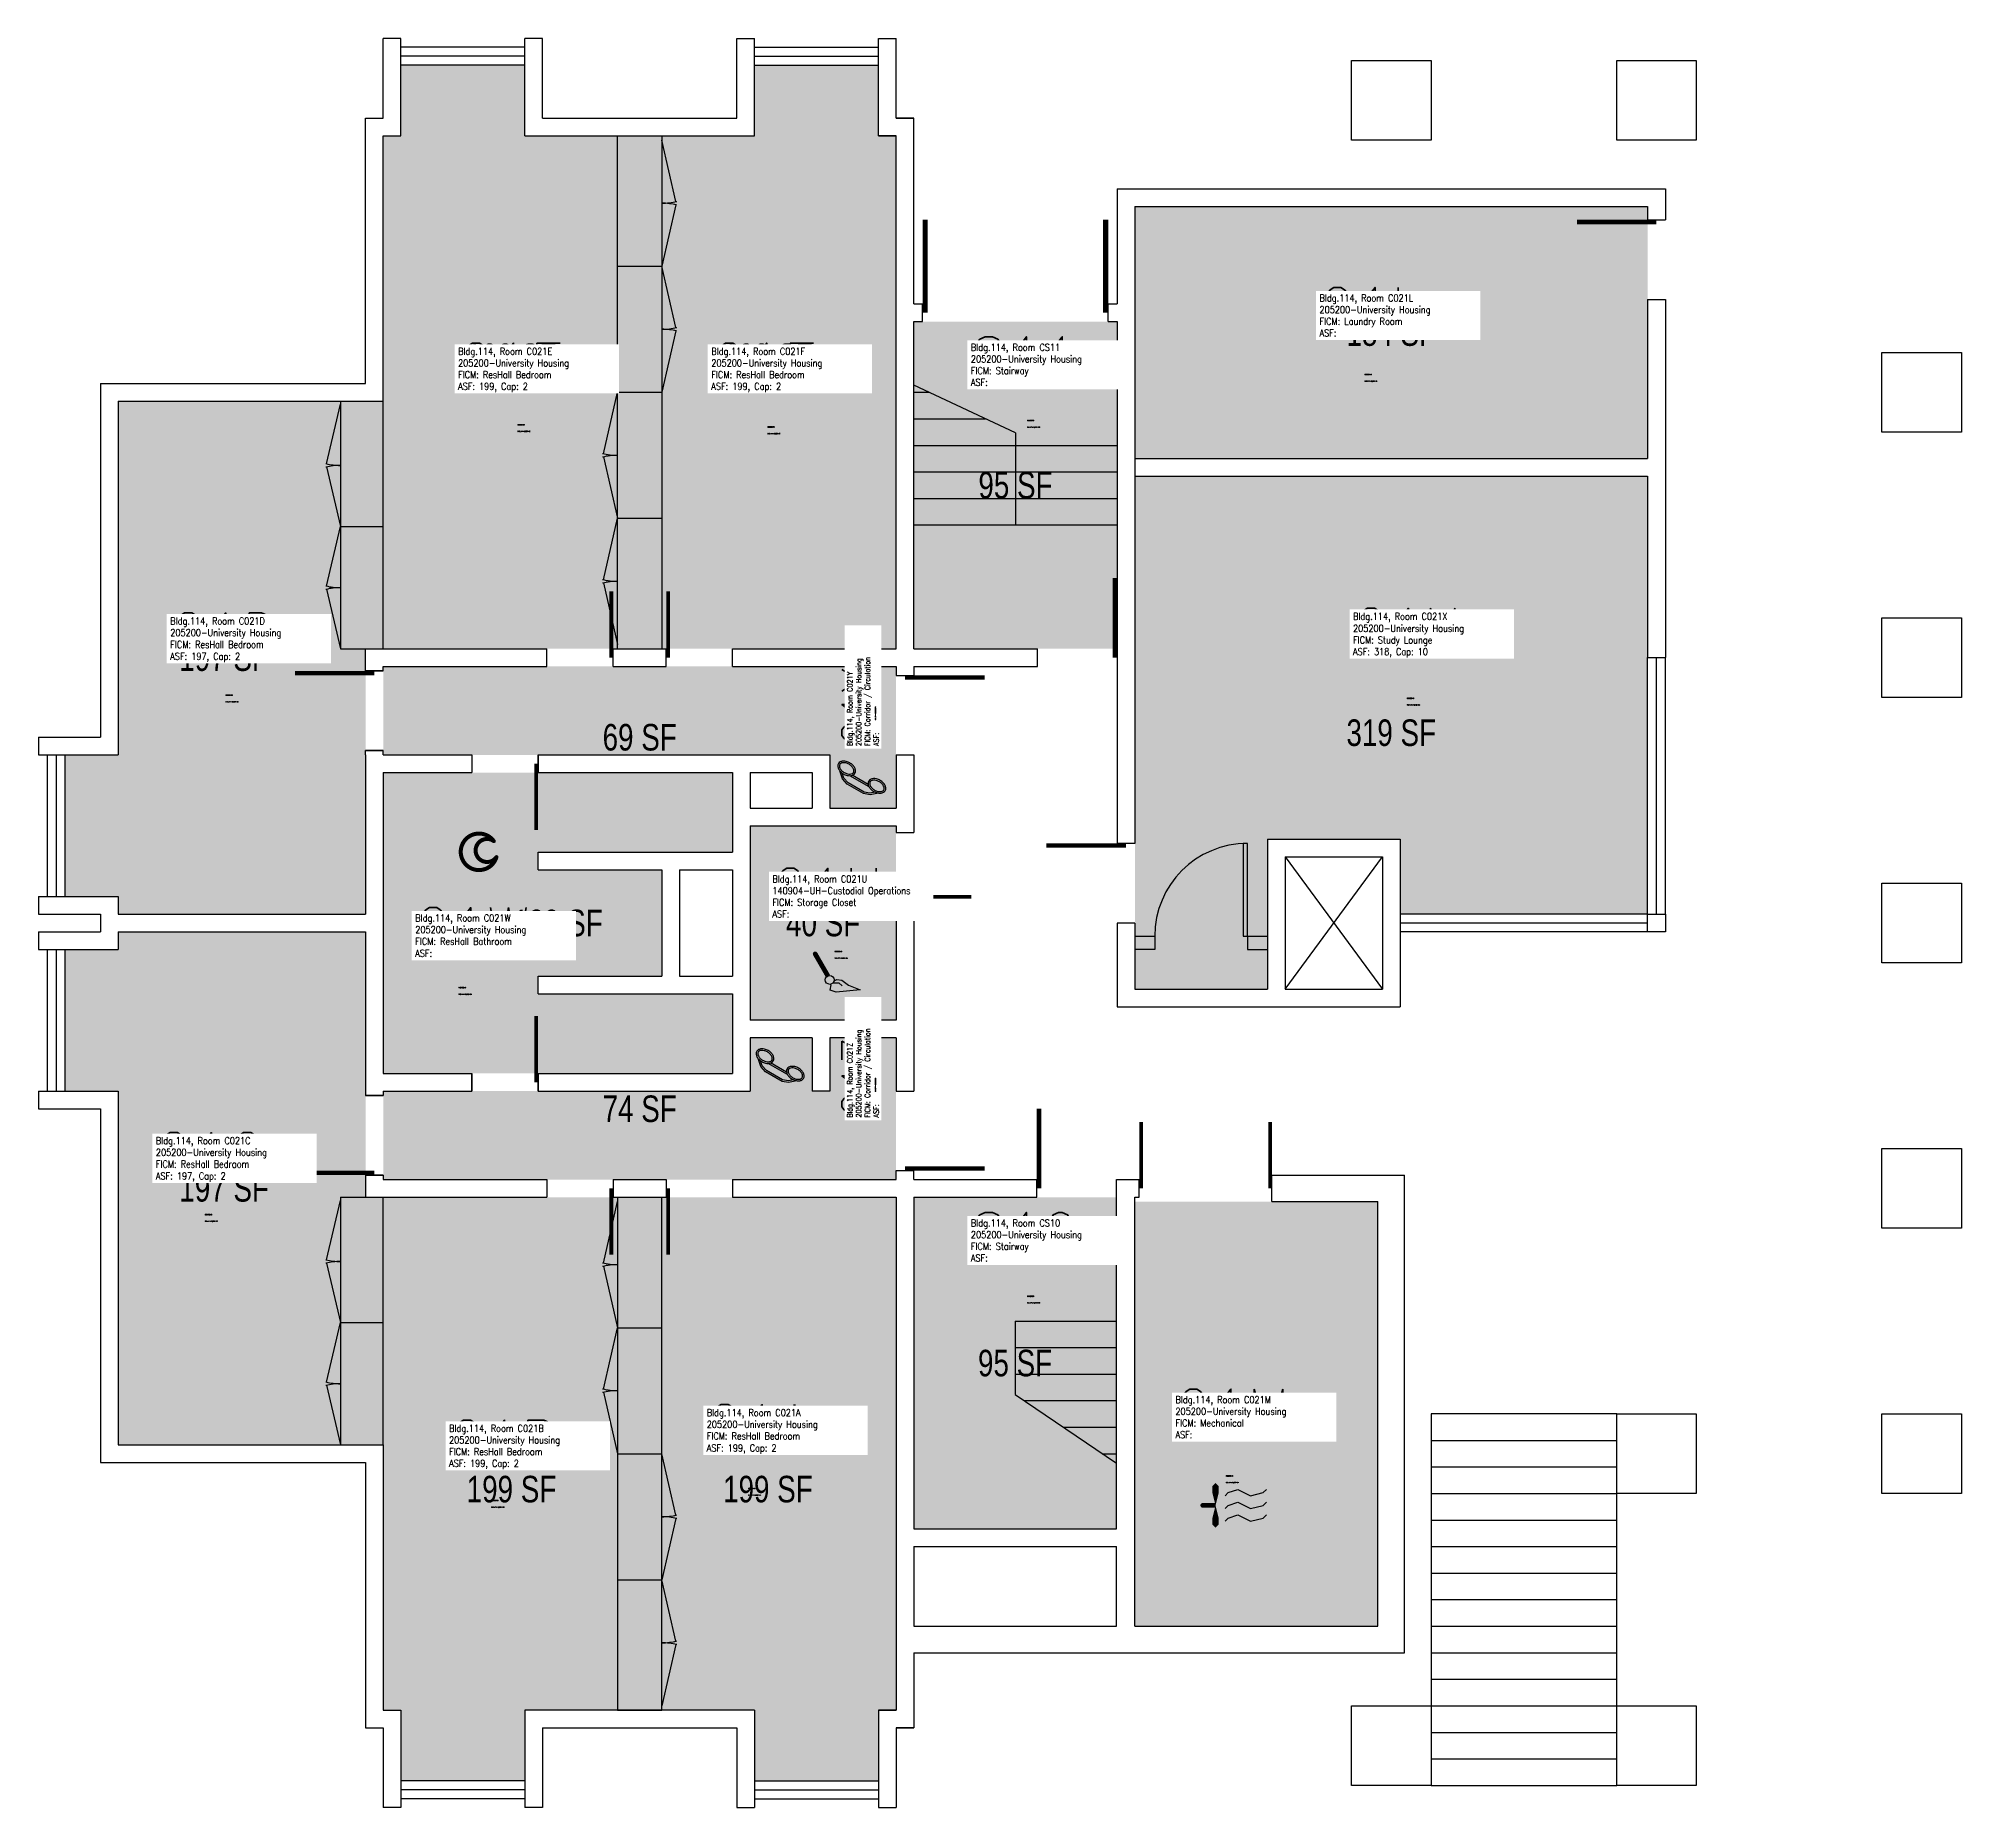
# Model space of a CAD drawing. Header units: inches. Extents: x -32 to 838, y 0 to 2072.
# Drawn here: x -32 to 838, y 1272 to 2072 of the extents above; entities outside this region: 2.
import ezdxf
from ezdxf.enums import TextEntityAlignment as Align

# ---------------------------------------------------------------- set-up
doc = ezdxf.new("R2010")
doc.units = ezdxf.units.IN
doc.header["$LTSCALE"] = 10
doc.header["$MEASUREMENT"] = 0
doc.layers.get('0').update_dxf_attribs({"linetype": 'CONTINUOUS'})
for name, color, linetype in [('A-COLS', 5, 'CONTINUOUS'), ('A-DOOR', 2, 'CONTINUOUS'), ('A-FLOR', 3, 'CONTINUOUS'), ('A-GLAZ', 1, 'CONTINUOUS'), ('A-GLAZ-SILL', 2, 'CONTINUOUS'), ('A-IDEN-CNUM', 7, 'CONTINUOUS'), ('A-IDEN-ICON', 4, 'CONTINUOUS'), ('A-IDEN-RNUM', 7, 'CONTINUOUS'), ('A-IDEN-SNUM', 4, 'CONTINUOUS'), ('A-IDEN-VNUM', 4, 'CONTINUOUS'), ('A-SITE', 3, 'CONTINUOUS'), ('A-WALL', 7, 'CONTINUOUS'), ('AREA-TEXT', 3, 'CONTINUOUS'), ('Rooms-Category-Color', 7, 'CONTINUOUS'), ('Rooms-College-Color', 7, 'CONTINUOUS'), ('Rooms-Department-Color', 7, 'CONTINUOUS'), ('Rooms-Division-Color', 7, 'CONTINUOUS'), ('Rooms-Information', 7, 'CONTINUOUS')]:
    doc.layers.add(name, color=color, linetype=linetype)
doc.styles.add('AREA', font='arial.ttf', dxfattribs={"width": 0.75, "height": 24})
doc.styles.add('ROOMSNUMBER', font='txt.shx', dxfattribs={"height": 0.03})
doc.styles.add('ROOMVNUMBER', font='simplex.shx', dxfattribs={"width": 0.85})

# ---------------------------------------------------------------- blocks, each defined once
blk = doc.blocks.new('CPPHONE')
at = {"color": 0, "linetype": 'ByBlock'}
for p, q in [((0.0096, 0.0252), (-0.0196, -0.0252)), ((0.0169, 0.0279), (-0.0182, -0.0329))]:
    blk.add_line(p, q, dxfattribs=at)
for points in [[(0.0288, 0.0786, 0.139889), (0.0216, 0.0804, 0.107118), (0.0122, 0.0781, 0.079812), (0.0039, 0.0722, 0.067459), (-0.0035, 0.0626, 0.067459), (-0.008, 0.0515, 0.079812), (-0.009, 0.0413, 0.107118), (-0.0064, 0.032, 0.139889), (-0.0012, 0.0267, 0.139889), (0.0061, 0.0248, 0.107118), (0.0155, 0.0272, 0.079812), (0.0238, 0.0331, 0.067459), (0.0312, 0.0426, 0.067459), (0.0357, 0.0538, 0.079812), (0.0367, 0.0639, 0.107118), (0.034, 0.0732, 0.139889)], [(0.0263, 0.0743, 0.139889), (0.0218, 0.0754, 0.107118), (0.0144, 0.0736, 0.079812), (0.0074, 0.0686, 0.067459), (0.0008, 0.0601, 0.067459), (-0.0032, 0.0502, 0.079812), (-0.004, 0.0417, 0.107118), (-0.0019, 0.0344, 0.139889), (0.0013, 0.031, 0.139889), (0.0059, 0.0298, 0.107118), (0.0133, 0.0317, 0.079812), (0.0203, 0.0367, 0.067459), (0.0268, 0.0451, 0.067459), (0.0309, 0.055, 0.079812), (0.0317, 0.0636, 0.107118), (0.0296, 0.0709, 0.139889)], [(-0.0262, -0.0167, 0.139889), (-0.0334, -0.0148, 0.107118), (-0.0428, -0.0172, 0.079812), (-0.0511, -0.0231, 0.067459), (-0.0585, -0.0326, 0.067459), (-0.063, -0.0438, 0.079812), (-0.064, -0.0539, 0.107118), (-0.0614, -0.0632, 0.139889), (-0.0562, -0.0686, 0.139889), (-0.0489, -0.0704, 0.107118), (-0.0395, -0.0681, 0.079812), (-0.0312, -0.0622, 0.067459), (-0.0238, -0.0526, 0.067459), (-0.0193, -0.0415, 0.079812), (-0.0183, -0.0313, 0.107118), (-0.021, -0.022, 0.139889)], [(-0.0287, -0.021, 0.139889), (-0.0332, -0.0198, 0.107118), (-0.0406, -0.0217, 0.079812), (-0.0476, -0.0267, 0.067459), (-0.0542, -0.0351, 0.067459), (-0.0582, -0.045, 0.079812), (-0.059, -0.0536, 0.107118), (-0.0569, -0.0609, 0.139889), (-0.0537, -0.0643, 0.139889), (-0.0491, -0.0654, 0.107118), (-0.0417, -0.0636, 0.079812), (-0.0347, -0.0586, 0.067459), (-0.0282, -0.0501, 0.067459), (-0.0241, -0.0402, 0.079812), (-0.0233, -0.0317, 0.107118), (-0.0254, -0.0244, 0.139889)]]:
    blk.add_lwpolyline(points, format="xyb", close=True, dxfattribs=at)
for points in [[(0.0364, 0.0572), (0.0417, 0.0308), (0.0382, 0.0108), (0.0082, -0.0411), (-0.0083, -0.0558), (-0.0338, -0.0645)], [(0.0334, 0.047), (0.0366, 0.0307), (0.0334, 0.0126), (0.0043, -0.0379), (-0.0109, -0.0514), (-0.0265, -0.0567)]]:
    blk.add_lwpolyline(points, dxfattribs=at)
blk = doc.blocks.new('CPBATH')
at = {"color": 0, "linetype": 'ByBlock', "const_width": 0.0127}
for points in [[(0.0571, 0.0168, 0.861492), (-0.0551, 0, 1)], [(-0.0551, 0, 0.726902), (0.0487, -0.0337, 1)], [(0.0571, 0.0168, 0.729002), (-0.0084, -0.0042, 1)], [(-0.0084, -0.0042, 0.609468), (0.0487, -0.0337, 1)]]:
    blk.add_lwpolyline(points, format="xyb", dxfattribs=at)
at = {"color": 0, "linetype": 'ByBlock', "const_width": 0.00637}
for points in [[(0.0544, 0.0152, 1), (0.0599, 0.0184, 1)], [(0.0459, -0.0353, 1), (0.0515, -0.0321, 1)]]:
    blk.add_lwpolyline(points, format="xyb", close=True, dxfattribs=at)
blk = doc.blocks.new('CPMECH')
at = {"color": 0, "linetype": 'ByBlock'}
for p, q in [((0.005, 0.025), (0.015, 0.035)), ((0.015, 0.035), (0.045, 0.045)), ((0.015, -0.005), (0.045, 0.005)), ((0.045, 0.045), (0.085, 0.025)), ((0.045, 0.005), (0.085, -0.015)), ((0.085, 0.025), (0.125, 0.035)), ((0.125, 0.035), (0.135, 0.045)), ((0.125, -0.005), (0.135, 0.005)), ((0.005, -0.015), (0.015, -0.005)), ((0.005, -0.055), (0.015, -0.045)), ((0.015, -0.045), (0.045, -0.035)), ((0.045, -0.035), (0.085, -0.055)), ((0.085, -0.015), (0.125, -0.005)), ((0.085, -0.055), (0.125, -0.045)), ((0.125, -0.045), (0.135, -0.035))]:
    blk.add_line(p, q, dxfattribs=at)
for points in [[(-0.025, -0.005, 0, 0.02, 0), (-0.025, 0.035, 0.02, 0.02, 0), (-0.025, 0.055, 0.02, 0, 0), (-0.025, 0.065, 0, 0, 0)], [(-0.025, -0.005, 0, 0.02, 0), (-0.025, -0.045, 0.02, 0.02, 0), (-0.025, -0.065, 0.02, 0, 0), (-0.025, -0.075, 0, 0, 0)]]:
    blk.add_lwpolyline(points, format="xyseb", dxfattribs=at)
at = {"color": 0, "linetype": 'ByBlock', "const_width": 0.015}
blk.add_lwpolyline([(-0.025, -0.005), (-0.065, -0.005)], dxfattribs=at)
at = {"color": 0, "linetype": 'ByBlock', "const_width": 0.0075}
blk.add_lwpolyline([(-0.0682, -0.0069, 1), (-0.0618, -0.0031, 1)], format="xyb", close=True, dxfattribs=at)
blk = doc.blocks.new('CPCUST')
at = {"color": 0, "linetype": 'ByBlock'}
for p, q in [((0.0171, -0.0639), (0.02, -0.0466)), ((0.0262, -0.0408), (0.0446, -0.0406)), ((0.0297, -0.0341), (0.0376, -0.0302)), ((0.0376, -0.0302), (0.0533, -0.0324)), ((0.0446, -0.0406), (0.0543, -0.0505)), ((0.0533, -0.0324), (0.0745, -0.0479)), ((0.0745, -0.0479), (0.1117, -0.0625)), ((0.0358, -0.0705), (0.0171, -0.0639)), ((0.1117, -0.0625), (0.0358, -0.0705))]:
    blk.add_line(p, q, dxfattribs=at)
at = {"color": 0, "linetype": 'ByBlock', "const_width": 0.0075}
blk.add_lwpolyline([(-0.0332, 0.0481, 1), (-0.0268, 0.0519, 1)], format="xyb", close=True, dxfattribs=at)
at = {"color": 0, "linetype": 'ByBlock', "const_width": 0.015}
blk.add_lwpolyline([(-0.03, 0.05), (0.01, -0.0193)], dxfattribs=at)
at = {"color": 0, "linetype": 'ByBlock'}
blk.add_circle((0.0158, -0.0313), 0.0141, dxfattribs=at)

msp = doc.modelspace()

# ---------------------------------------------------------------- hatches: boundary and pattern name
at = {"layer": 'Rooms-Category-Color', "true_color": 0x728ef3}
for points in [[(240, 1796), (124, 1796), (124, 2028), (132, 2028), (132, 2060), (188, 2060), (188, 2028), (240, 2028)], [(240, 1796), (356, 1796), (356, 2028), (348, 2028), (348, 2060), (292, 2060), (292, 2028), (240, 2028)], [(464, 1996), (464, 1882), (696, 1882), (696, 1996)], [(4, 1748), (-20, 1748), (-20, 1684), (4, 1684), (4, 1676), (116, 1676), (116, 1796), (124, 1796), (124, 1908), (4, 1908)], [(696, 1874), (464, 1874), (464, 1642.12), (524, 1642.12), (524, 1709.88), (584, 1709.88), (584, 1676), (696, 1676)], [(282, 1704), (282, 1740), (124, 1740), (124, 1604), (282, 1604), (282, 1640), (194, 1640), (194, 1648), (250, 1648), (250, 1696), (194, 1696), (194, 1704)], [(356, 1716), (356, 1628), (290, 1628), (290, 1716)], [(4, 1596), (-20, 1596), (-20, 1660), (4, 1660), (4, 1668), (116, 1668), (116, 1548), (124, 1548), (124, 1436), (4, 1436)], [(240, 1548), (124, 1548), (124, 1316), (132, 1316), (132, 1284), (188, 1284), (188, 1316), (240, 1316)], [(240, 1548), (356, 1548), (356, 1316), (348, 1316), (348, 1284), (292, 1284), (292, 1316), (240, 1316)]]:
    msp.add_hatch(color=171, dxfattribs=at).paths.add_polyline_path(points)
at = {"layer": 'Rooms-Category-Color', "true_color": 0xadadad}
for points in [[(456, 1944), (456, 1796), (364, 1796), (364, 1944)], [(124, 1748), (124, 1788), (356, 1788), (356, 1724), (326, 1724), (326, 1748)], [(356, 1556), (356, 1620), (326, 1620), (326, 1596), (318, 1596), (318, 1620), (290, 1620), (290, 1596), (124, 1596), (124, 1556)], [(364, 1548), (364, 1398), (455.64, 1398), (455.64, 1548)], [(574, 1546), (574, 1354), (464, 1354), (464, 1546)]]:
    msp.add_hatch(color=253, dxfattribs=at).paths.add_polyline_path(points)
at = {"layer": 'Rooms-College-Color', "true_color": 0xadadad}
for points in [[(240, 1796), (124, 1796), (124, 2028), (132, 2028), (132, 2060), (188, 2060), (188, 2028), (240, 2028)], [(240, 1796), (356, 1796), (356, 2028), (348, 2028), (348, 2060), (292, 2060), (292, 2028), (240, 2028)], [(464, 1996), (464, 1882), (696, 1882), (696, 1996)], [(456, 1944), (456, 1796), (364, 1796), (364, 1944)], [(4, 1748), (-20, 1748), (-20, 1684), (4, 1684), (4, 1676), (116, 1676), (116, 1796), (124, 1796), (124, 1908), (4, 1908)], [(696, 1874), (464, 1874), (464, 1642.12), (524, 1642.12), (524, 1709.88), (584, 1709.88), (584, 1676), (696, 1676)], [(124, 1748), (124, 1788), (356, 1788), (356, 1724), (326, 1724), (326, 1748)], [(282, 1704), (282, 1740), (124, 1740), (124, 1604), (282, 1604), (282, 1640), (194, 1640), (194, 1648), (250, 1648), (250, 1696), (194, 1696), (194, 1704)], [(356, 1716), (356, 1628), (290, 1628), (290, 1716)], [(4, 1596), (-20, 1596), (-20, 1660), (4, 1660), (4, 1668), (116, 1668), (116, 1548), (124, 1548), (124, 1436), (4, 1436)], [(356, 1556), (356, 1620), (326, 1620), (326, 1596), (318, 1596), (318, 1620), (290, 1620), (290, 1596), (124, 1596), (124, 1556)], [(240, 1548), (124, 1548), (124, 1316), (132, 1316), (132, 1284), (188, 1284), (188, 1316), (240, 1316)], [(240, 1548), (356, 1548), (356, 1316), (348, 1316), (348, 1284), (292, 1284), (292, 1316), (240, 1316)], [(364, 1548), (364, 1398), (455.64, 1398), (455.64, 1548)], [(574, 1546), (574, 1354), (464, 1354), (464, 1546)]]:
    msp.add_hatch(color=253, dxfattribs=at).paths.add_polyline_path(points)
at = {"layer": 'Rooms-Department-Color', "true_color": 0x604aed}
for points in [[(240, 1796), (124, 1796), (124, 2028), (132, 2028), (132, 2060), (188, 2060), (188, 2028), (240, 2028)], [(240, 1796), (356, 1796), (356, 2028), (348, 2028), (348, 2060), (292, 2060), (292, 2028), (240, 2028)], [(464, 1996), (464, 1882), (696, 1882), (696, 1996)], [(4, 1748), (-20, 1748), (-20, 1684), (4, 1684), (4, 1676), (116, 1676), (116, 1796), (124, 1796), (124, 1908), (4, 1908)], [(696, 1874), (464, 1874), (464, 1642.12), (524, 1642.12), (524, 1709.88), (584, 1709.88), (584, 1676), (696, 1676)], [(282, 1704), (282, 1740), (124, 1740), (124, 1604), (282, 1604), (282, 1640), (194, 1640), (194, 1648), (250, 1648), (250, 1696), (194, 1696), (194, 1704)], [(356, 1716), (356, 1628), (290, 1628), (290, 1716)], [(4, 1596), (-20, 1596), (-20, 1660), (4, 1660), (4, 1668), (116, 1668), (116, 1548), (124, 1548), (124, 1436), (4, 1436)], [(240, 1548), (124, 1548), (124, 1316), (132, 1316), (132, 1284), (188, 1284), (188, 1316), (240, 1316)], [(240, 1548), (356, 1548), (356, 1316), (348, 1316), (348, 1284), (292, 1284), (292, 1316), (240, 1316)]]:
    msp.add_hatch(color=173, dxfattribs=at).paths.add_polyline_path(points)
at = {"layer": 'Rooms-Department-Color', "true_color": 0xacacac}
for points in [[(456, 1944), (456, 1796), (364, 1796), (364, 1944)], [(124, 1748), (124, 1788), (356, 1788), (356, 1724), (326, 1724), (326, 1748)], [(356, 1556), (356, 1620), (326, 1620), (326, 1596), (318, 1596), (318, 1620), (290, 1620), (290, 1596), (124, 1596), (124, 1556)], [(364, 1548), (364, 1398), (455.64, 1398), (455.64, 1548)], [(574, 1546), (574, 1354), (464, 1354), (464, 1546)]]:
    msp.add_hatch(color=253, dxfattribs=at).paths.add_polyline_path(points)
at = {"layer": 'Rooms-Division-Color', "true_color": 0x604aed}
for points in [[(240, 1796), (124, 1796), (124, 2028), (132, 2028), (132, 2060), (188, 2060), (188, 2028), (240, 2028)], [(240, 1796), (356, 1796), (356, 2028), (348, 2028), (348, 2060), (292, 2060), (292, 2028), (240, 2028)], [(464, 1996), (464, 1882), (696, 1882), (696, 1996)], [(4, 1748), (-20, 1748), (-20, 1684), (4, 1684), (4, 1676), (116, 1676), (116, 1796), (124, 1796), (124, 1908), (4, 1908)], [(696, 1874), (464, 1874), (464, 1642.12), (524, 1642.12), (524, 1709.88), (584, 1709.88), (584, 1676), (696, 1676)], [(282, 1704), (282, 1740), (124, 1740), (124, 1604), (282, 1604), (282, 1640), (194, 1640), (194, 1648), (250, 1648), (250, 1696), (194, 1696), (194, 1704)], [(356, 1716), (356, 1628), (290, 1628), (290, 1716)], [(4, 1596), (-20, 1596), (-20, 1660), (4, 1660), (4, 1668), (116, 1668), (116, 1548), (124, 1548), (124, 1436), (4, 1436)], [(240, 1548), (124, 1548), (124, 1316), (132, 1316), (132, 1284), (188, 1284), (188, 1316), (240, 1316)], [(240, 1548), (356, 1548), (356, 1316), (348, 1316), (348, 1284), (292, 1284), (292, 1316), (240, 1316)]]:
    msp.add_hatch(color=173, dxfattribs=at).paths.add_polyline_path(points)
at = {"layer": 'Rooms-Division-Color', "true_color": 0xadadad}
for points in [[(456, 1944), (456, 1796), (364, 1796), (364, 1944)], [(124, 1748), (124, 1788), (356, 1788), (356, 1724), (326, 1724), (326, 1748)], [(356, 1556), (356, 1620), (326, 1620), (326, 1596), (318, 1596), (318, 1620), (290, 1620), (290, 1596), (124, 1596), (124, 1556)], [(364, 1548), (364, 1398), (455.64, 1398), (455.64, 1548)], [(574, 1546), (574, 1354), (464, 1354), (464, 1546)]]:
    msp.add_hatch(color=253, dxfattribs=at).paths.add_polyline_path(points)

# ---------------------------------------------------------------- linework, layer by layer
at = {"layer": 'A-COLS'}
for points in [[(562, 2026), (562, 2062), (598, 2062), (598, 2026)], [(682, 2026), (682, 2062), (718, 2062), (718, 2026)], [(802, 1894), (802, 1930), (838, 1930), (838, 1894)], [(802, 1774), (802, 1810), (838, 1810), (838, 1774)], [(802, 1654), (802, 1690), (838, 1690), (838, 1654)], [(802, 1534), (802, 1570), (838, 1570), (838, 1534)], [(682, 1414), (682, 1450), (718, 1450), (718, 1414)], [(802, 1414), (802, 1450), (838, 1450), (838, 1414)], [(562, 1282), (562, 1318), (598, 1318), (598, 1282)], [(682, 1282), (682, 1318), (718, 1318), (718, 1282)]]:
    msp.add_lwpolyline(points, close=True, dxfattribs=at)
at = {"layer": 'A-DOOR'}
for p, q in [((515, 1708), (513, 1708)), ((513, 1708), (513, 1666)), ((515, 1666), (515, 1708)), ((513, 1666), (515, 1666))]:
    msp.add_line(p, q, dxfattribs=at)
for points in [[(369.17, 1948, 2.33, 2.33, 0), (369.17, 1990, 0, 0, -0.414214), (410, 1948, 0, 0, -0.814237)], [(450.83, 1948, 2.33, 2.33, 0), (450.83, 1990, 0, 0, 0.414214), (410, 1948, 0, 0, 0.814237)], [(700, 1989, 2, 2, 0), (664, 1989, 0, 0, 0.414214), (700, 1954, 0, 0, 0.814237)], [(455, 1792, 2, 2, 0), (455, 1828, 0, 0, 0.414214), (420, 1792, 0, 0, 0.814237)], [(227.17, 1792, 1.67, 1.67, 0), (227.17, 1822, 0, 0, 0.414214), (198, 1792, 0, 0, 0.814237)], [(252.83, 1792, 1.67, 1.67, 0), (252.83, 1822, 0, 0, -0.414214), (282, 1792, 0, 0, -0.814237)], [(120, 1785, 2, 2, 0), (84, 1785, 0, 0, 0.414214), (120, 1750, 0, 0, 0.814237)], [(360, 1783, 2, 2, 0), (396, 1783, 0, 0, -0.414214), (360, 1748, 0, 0, -0.814237)], [(193.17, 1744, 1.67, 1.67, 0), (193.17, 1714, 0, 0, -0.414214), (164, 1744, 0, 0, -0.814237)], [(360, 1683.83, 1.67, 1.67, 0), (390, 1683.83, 0, 0, 0.414214), (360, 1713, 0, 0, 0.814237)], [(460, 1707, 2, 2, 0), (424, 1707, 0, 0, 0.414214), (460, 1672, 0, 0, 0.814237)], [(193.17, 1600, 1.67, 1.67, 0), (193.17, 1630, 0, 0, 0.414214), (164, 1600, 0, 0, 0.814237)], [(120, 1559, 2, 2, 0), (84, 1559, 0, 0, -0.414214), (120, 1594, 0, 0, -0.814237)], [(360, 1561, 2, 2, 0), (396, 1561, 0, 0, 0.414214), (360, 1596, 0, 0, 0.814237)], [(420.64, 1552, 2, 2, 0), (420.64, 1588, 0, 0, -0.414214), (455.64, 1552, 0, 0, -0.814237)], [(466.83, 1552, 1.67, 1.67, 0), (466.83, 1582, 0, 0, -0.414214), (496, 1552, 0, 0, -0.814237)], [(525.17, 1552, 1.67, 1.67, 0), (525.17, 1582, 0, 0, 0.414214), (496, 1552, 0, 0, 0.814237)], [(227.17, 1552, 1.67, 1.67, 0), (227.17, 1522, 0, 0, -0.414214), (198, 1552, 0, 0, -0.814237)], [(252.83, 1552, 1.67, 1.67, 0), (252.83, 1522, 0, 0, 0.414214), (282, 1552, 0, 0, 0.814237)]]:
    msp.add_lwpolyline(points, format="xyseb", dxfattribs=at)
msp.add_arc((515, 1666), 42, 90, 180, dxfattribs=at)
at = {"layer": 'A-FLOR'}
for p, q in [((230, 2028), (250, 2028)), ((230, 1912), (230, 2028)), ((250, 2028), (250, 1912)), ((256.41, 1998.23), (250, 2026)), ((256.41, 1996.77), (250, 1969)), ((230, 1969), (250, 1969)), ((256.41, 1941.23), (250, 1969)), ((256.41, 1939.77), (250, 1912)), ((98.38, 1879.64), (104.6, 1906.58)), ((104.6, 1908), (124, 1908)), ((104.6, 1908), (104.6, 1851.29)), ((104.6, 1906.58), (104.6, 1851.29)), ((124, 1796), (124, 1908)), ((223.59, 1884.23), (230, 1912)), ((230, 1912), (250, 1912)), ((230, 1855), (230, 1912)), ((250, 1912), (250, 1796)), ((364, 1912), (370.84, 1912)), ((364, 1900), (396.5, 1900)), ((364, 1888), (456, 1888)), ((410, 1893.68), (410, 1852)), ((223.59, 1882.77), (230, 1855)), ((98.38, 1878.23), (104.6, 1851.29)), ((364, 1876), (456, 1876)), ((364, 1864), (456, 1864)), ((223.59, 1827.23), (230, 1855)), ((230, 1855), (250, 1855)), ((230, 1796), (230, 1855)), ((230, 1798), (230, 1855)), ((98.38, 1824.35), (104.6, 1851.29)), ((104.6, 1851.29), (124, 1851.29)), ((104.6, 1851.29), (104.6, 1796)), ((364, 1852), (456, 1852)), ((98.38, 1822.94), (104.6, 1796)), ((223.59, 1825.77), (230, 1798)), ((104.6, 1796), (124, 1796)), ((230, 1796), (250, 1796)), ((98.38, 1519.64), (104.6, 1546.58)), ((104.6, 1548), (124, 1548)), ((104.6, 1548), (104.6, 1491.29)), ((104.6, 1546.58), (104.6, 1491.29)), ((124, 1436), (124, 1548)), ((223.59, 1518.23), (230, 1546)), ((230, 1548), (250, 1548)), ((230, 1548), (230, 1489)), ((230, 1546), (230, 1489)), ((250, 1432), (250, 1548)), ((98.38, 1518.23), (104.6, 1491.29)), ((223.59, 1516.77), (230, 1489)), ((98.38, 1464.35), (104.6, 1491.29)), ((104.6, 1491.29), (124, 1491.29)), ((104.6, 1491.29), (104.6, 1436)), ((223.59, 1461.23), (230, 1489)), ((230, 1489), (250, 1489)), ((230, 1489), (230, 1432)), ((409.82, 1492), (455.64, 1492)), ((409.82, 1492), (409.82, 1458.77)), ((409.82, 1480), (455.64, 1480)), ((98.38, 1462.94), (104.6, 1436)), ((409.82, 1468), (455.64, 1468)), ((223.59, 1459.77), (230, 1432)), ((409.82, 1458.77), (455.64, 1427.67)), ((413.91, 1456), (455.64, 1456)), ((104.6, 1436), (124, 1436)), ((431.58, 1444), (455.64, 1444)), ((230, 1432), (250, 1432)), ((230, 1432), (230, 1316)), ((256.41, 1404.23), (250, 1432)), ((250, 1316), (250, 1432)), ((449.26, 1432), (455.64, 1432)), ((256.41, 1402.77), (250, 1375)), ((230, 1375), (250, 1375)), ((256.41, 1347.23), (250, 1375)), ((256.41, 1345.77), (250, 1318)), ((230, 1316), (250, 1316))]:
    msp.add_line(p, q, dxfattribs=at)
msp.add_lwpolyline([(410, 1893.68), (364, 1915.2)], dxfattribs=at)
for centre, radius, start, end in [((250, 2026), 28.5, 270, 283.7374), ((250, 1969), 28.5, 76.2626, 90), ((250, 1969), 28.5, 270, 283.7374), ((250, 1912), 28.5, 76.2626, 90), ((104.6, 1906.58), 27.64, 256.2626, 270), ((230, 1912), 28.5, 256.2626, 270), ((230, 1855), 28.5, 90, 103.7374), ((104.6, 1851.29), 27.64, 90, 103.7374), ((230, 1855), 28.5, 256.2626, 270), ((104.6, 1851.29), 27.64, 256.2626, 270), ((104.6, 1796), 27.64, 90, 103.7374), ((230, 1798), 28.5, 90, 103.7374), ((104.6, 1546.58), 27.64, 256.2626, 270), ((104.6, 1491.29), 27.64, 90, 103.7374), ((230, 1546), 28.5, 256.2626, 270), ((230, 1489), 28.5, 90, 103.7374), ((104.6, 1491.29), 27.64, 256.2626, 270), ((104.6, 1436), 27.64, 90, 103.7374), ((230, 1489), 28.5, 256.2626, 270), ((230, 1432), 28.5, 90, 103.7374), ((250, 1432), 28.5, 270, 283.7374), ((250, 1375), 28.5, 76.2626, 90), ((250, 1375), 28.5, 270, 283.7374), ((250, 1318), 28.5, 76.2626, 90)]:
    msp.add_arc(centre, radius, start, end, dxfattribs=at)
at = {"layer": 'A-GLAZ'}
for p, q in [((188, 2064), (132, 2064)), ((292, 2064), (348, 2064)), ((700, 1676), (700, 1792)), ((-24, 1748), (-24, 1684)), ((696, 1672), (584, 1672)), ((-24, 1660), (-24, 1596)), ((188, 1280), (132, 1280)), ((292, 1280), (348, 1280))]:
    msp.add_line(p, q, dxfattribs=at)
at = {"layer": 'A-GLAZ-SILL'}
for p, q in [((188, 2068), (132, 2068)), ((292, 2068), (348, 2068)), ((188, 2060), (132, 2060)), ((292, 2060), (348, 2060)), ((696, 1676), (696, 1792)), ((704, 1676), (704, 1792)), ((-28, 1748), (-28, 1684)), ((-20, 1748), (-20, 1684)), ((696, 1676), (584, 1676)), ((696, 1668), (584, 1668)), ((-28, 1660), (-28, 1596)), ((-20, 1660), (-20, 1596)), ((188, 1284), (132, 1284)), ((292, 1284), (348, 1284)), ((188, 1276), (132, 1276)), ((292, 1276), (348, 1276))]:
    msp.add_line(p, q, dxfattribs=at)
at = {"layer": 'A-SITE'}
for p, q in [((598, 1438), (682, 1438)), ((598, 1426), (682, 1426)), ((598, 1414), (682, 1414)), ((598, 1402), (682, 1402)), ((598, 1390), (682, 1390)), ((598, 1378), (682, 1378)), ((598, 1366), (682, 1366)), ((598, 1354), (682, 1354)), ((598, 1342), (682, 1342)), ((598, 1330), (682, 1330)), ((598, 1318), (682, 1318)), ((598, 1306), (682, 1306)), ((598, 1294), (682, 1294))]:
    msp.add_line(p, q, dxfattribs=at)
msp.add_lwpolyline([(682, 1282), (682, 1450), (598, 1450), (598, 1282)], close=True, dxfattribs=at)
at = {"layer": 'A-WALL'}
for p, q in [((124, 2036), (124, 2072)), ((132, 2072), (124, 2072)), ((132, 2028), (132, 2072)), ((188, 2028), (188, 2072)), ((196, 2072), (188, 2072)), ((196, 2036), (196, 2072)), ((284, 2036), (284, 2072)), ((284, 2072), (292, 2072)), ((292, 2028), (292, 2072)), ((348, 2028), (348, 2072)), ((348, 2072), (356, 2072)), ((356, 2036), (356, 2072)), ((116, 1916), (116, 2036)), ((116, 2036), (124, 2036)), ((196, 2036), (284, 2036)), ((364, 2036), (356, 2036)), ((356, 2036), (364, 2036)), ((364, 2036), (356, 2036)), ((356, 2036), (364, 2036)), ((364, 1952), (364, 2036)), ((124, 1908), (124, 2028)), ((124, 2028), (132, 2028)), ((188, 2028), (292, 2028)), ((356, 2028), (348, 2028)), ((348, 2028), (356, 2028)), ((356, 2028), (348, 2028)), ((348, 2028), (356, 2028)), ((356, 1796), (356, 2028)), ((456, 2004), (456, 1952)), ((456, 2004), (704, 2004)), ((704, 2004), (704, 1990)), ((464, 1996), (464, 1882)), ((464, 1996), (696, 1996)), ((696, 1996), (696, 1990)), ((696, 1990), (704, 1990)), ((364, 1952), (368, 1952)), ((368, 1944), (368, 1952)), ((452, 1944), (452, 1952)), ((452, 1952), (456, 1952)), ((696, 1954), (704, 1954)), ((696, 1954), (696, 1882)), ((704, 1954), (704, 1792)), ((364, 1796), (364, 1944)), ((364, 1944), (368, 1944)), ((452, 1944), (456, 1944)), ((456, 1944), (456, 1708)), ((-4, 1916), (-4, 1756)), ((-4, 1916), (116, 1916)), ((4, 1908), (4, 1748)), ((4, 1908), (124, 1908)), ((464, 1882), (696, 1882)), ((464, 1882), (464, 1708)), ((464, 1874), (696, 1874)), ((696, 1874), (696, 1792)), ((116, 1788), (116, 1796)), ((116, 1796), (198, 1796)), ((198, 1788), (198, 1796)), ((198, 1788), (198, 1796)), ((228, 1796), (252, 1796)), ((228, 1788), (228, 1796)), ((228, 1788), (228, 1796)), ((252, 1788), (252, 1796)), ((252, 1788), (252, 1796)), ((282, 1796), (356, 1796)), ((282, 1788), (282, 1796)), ((282, 1788), (282, 1796)), ((364, 1796), (420, 1796)), ((420, 1788), (420, 1796)), ((420, 1788), (420, 1796)), ((116, 1786), (116, 1788)), ((116, 1786), (124, 1786)), ((124, 1786), (116, 1786)), ((124, 1788), (198, 1788)), ((124, 1786), (124, 1788)), ((228, 1788), (252, 1788)), ((282, 1788), (356, 1788)), ((356, 1788), (356, 1784)), ((356, 1784), (364, 1784)), ((356, 1784), (364, 1784)), ((364, 1788), (364, 1784)), ((364, 1788), (420, 1788)), ((696, 1792), (704, 1792)), ((-32, 1756), (-4, 1756)), ((-32, 1756), (-32, 1748)), ((116, 1750), (124, 1750)), ((116, 1748), (116, 1750)), ((124, 1750), (116, 1750)), ((124, 1748), (124, 1750)), ((-32, 1748), (4, 1748)), ((116, 1748), (116, 1676)), ((124, 1748), (164, 1748)), ((164, 1748), (164, 1740)), ((164, 1748), (164, 1740)), ((194, 1748), (326, 1748)), ((194, 1740), (194, 1748)), ((194, 1748), (194, 1740)), ((326, 1748), (326, 1724)), ((356, 1748), (364, 1748)), ((356, 1748), (356, 1724)), ((356, 1748), (364, 1748)), ((364, 1748), (364, 1713)), ((124, 1740), (124, 1604)), ((124, 1740), (164, 1740)), ((194, 1740), (282, 1740)), ((282, 1740), (282, 1704)), ((290, 1740), (290, 1724)), ((290, 1740), (318, 1740)), ((318, 1740), (318, 1724)), ((290, 1724), (318, 1724)), ((326, 1724), (356, 1724)), ((290, 1716), (356, 1716)), ((290, 1716), (290, 1628)), ((356, 1716), (356, 1713)), ((356, 1713), (364, 1713)), ((356, 1713), (364, 1713)), ((464, 1708), (456, 1708)), ((524, 1709.88), (524, 1642.12)), ((524, 1709.88), (584, 1709.88)), ((584, 1709.88), (584, 1634.13)), ((194, 1704), (282, 1704)), ((194, 1696), (194, 1704)), ((532, 1642.12), (576, 1701.88)), ((532, 1701.88), (576, 1642.12)), ((532, 1701.88), (532, 1642.12)), ((532, 1701.88), (576, 1701.88)), ((576, 1701.88), (576, 1642.12)), ((194, 1696), (250, 1696)), ((250, 1696), (250, 1648)), ((258, 1696), (258, 1648)), ((258, 1696), (282, 1696)), ((282, 1696), (282, 1648)), ((-32, 1684), (-32, 1676)), ((-32, 1684), (4, 1684)), ((4, 1684), (4, 1676)), ((356, 1683), (356, 1628)), ((356, 1683), (364, 1683)), ((364, 1683), (364, 1596)), ((-32, 1676), (-4, 1676)), ((-4, 1676), (-4, 1668)), ((4, 1676), (116, 1676)), ((464, 1672), (456, 1672)), ((464, 1672), (456, 1672)), ((456, 1672), (456, 1634.13)), ((464, 1672), (464, 1642.12)), ((-32, 1668), (-4, 1668)), ((-32, 1668), (-32, 1660)), ((4, 1668), (116, 1668)), ((4, 1668), (4, 1660)), ((116, 1668), (116, 1596)), ((464, 1666), (473, 1666)), ((473, 1666), (473, 1660)), ((515, 1666), (524, 1666)), ((515, 1666), (515, 1660)), ((-32, 1660), (4, 1660)), ((473, 1660), (464, 1660)), ((515, 1660), (524, 1660)), ((194, 1648), (250, 1648)), ((194, 1640), (194, 1648)), ((258, 1648), (282, 1648)), ((194, 1640), (282, 1640)), ((282, 1640), (282, 1604)), ((464, 1642.12), (524, 1642.12)), ((532, 1642.12), (576, 1642.12)), ((356, 1628), (290, 1628)), ((456, 1634.13), (584, 1634.13)), ((318, 1620), (290, 1620)), ((290, 1620), (290, 1596)), ((318, 1620), (318, 1596)), ((356, 1620), (326, 1620)), ((326, 1620), (326, 1596)), ((356, 1620), (356, 1596)), ((124, 1604), (164, 1604)), ((164, 1604), (164, 1596)), ((164, 1596), (164, 1604)), ((194, 1604), (282, 1604)), ((194, 1604), (194, 1596)), ((194, 1596), (194, 1604)), ((-32, 1596), (4, 1596)), ((-32, 1596), (-32, 1588)), ((4, 1596), (4, 1436)), ((116, 1596), (116, 1594)), ((116, 1594), (124, 1594)), ((124, 1594), (116, 1594)), ((124, 1596), (164, 1596)), ((124, 1596), (124, 1594)), ((194, 1596), (290, 1596)), ((326, 1596), (318, 1596)), ((356, 1596), (364, 1596)), ((356, 1596), (364, 1596)), ((356, 1596), (364, 1596)), ((-32, 1588), (-4, 1588)), ((-4, 1588), (-4, 1428)), ((116, 1558), (124, 1558)), ((116, 1558), (116, 1556)), ((124, 1558), (116, 1558)), ((124, 1558), (124, 1556)), ((356, 1556), (356, 1560)), ((356, 1560), (364, 1560)), ((356, 1560), (364, 1560)), ((364, 1556), (364, 1560)), ((526, 1546), (526, 1558)), ((526, 1558), (586, 1558)), ((526, 1546), (526, 1557.83)), ((586, 1342), (586, 1558)), ((116, 1556), (116, 1548)), ((124, 1556), (198, 1556)), ((198, 1556), (198, 1548)), ((198, 1556), (198, 1548)), ((228, 1556), (228, 1548)), ((228, 1556), (252, 1556)), ((228, 1556), (228, 1548)), ((252, 1556), (252, 1548)), ((252, 1556), (252, 1548)), ((282, 1556), (356, 1556)), ((282, 1556), (282, 1548)), ((282, 1556), (282, 1548)), ((364, 1556), (419.64, 1556)), ((419.64, 1548), (419.64, 1556)), ((455.64, 1556), (464, 1556)), ((455.64, 1398), (455.64, 1556)), ((464, 1556), (466, 1556)), ((466, 1548), (466, 1556)), ((466, 1548), (466, 1556)), ((116, 1548), (198, 1548)), ((228, 1548), (252, 1548)), ((282, 1548), (356, 1548)), ((356, 1548), (356, 1316)), ((364, 1548), (419.64, 1548)), ((364, 1548), (364, 1398)), ((464, 1354), (464, 1548)), ((464, 1548), (466, 1548)), ((526, 1546), (574, 1546)), ((574, 1354), (574, 1546)), ((4, 1436), (124, 1436)), ((124, 1436), (124, 1316)), ((124, 1436), (124, 1316)), ((-4, 1428), (116, 1428)), ((116, 1428), (116, 1308)), ((116, 1428), (116, 1308)), ((364, 1398), (455.64, 1398)), ((364, 1390), (455.64, 1390)), ((364, 1390), (364, 1354)), ((455.64, 1354), (455.64, 1390)), ((364, 1354), (455.64, 1354)), ((464, 1354), (574, 1354)), ((364, 1342), (586, 1342)), ((364, 1342), (364, 1308)), ((124, 1316), (132, 1316)), ((132, 1316), (132, 1272)), ((188, 1316), (188, 1272)), ((292, 1316), (188, 1316)), ((292, 1316), (292, 1272)), ((356, 1316), (348, 1316)), ((348, 1316), (356, 1316)), ((356, 1316), (348, 1316)), ((348, 1316), (348, 1272)), ((116, 1308), (124, 1308)), ((124, 1308), (124, 1272)), ((196, 1308), (196, 1272)), ((196, 1308), (284, 1308)), ((284, 1308), (284, 1272)), ((364, 1308), (356, 1308)), ((356, 1308), (364, 1308)), ((364, 1308), (356, 1308)), ((356, 1308), (356, 1272)), ((132, 1272), (124, 1272)), ((196, 1272), (188, 1272)), ((284, 1272), (292, 1272)), ((348, 1272), (356, 1272)), ((0, 0), (1, 0)), ((0, 0), (1, 0))]:
    msp.add_line(p, q, dxfattribs=at)
msp.add_lwpolyline([(696, 1668), (696, 1676), (704, 1676), (704, 1668)], close=True, dxfattribs=at)

# ---------------------------------------------------------------- block references
at = {"layer": 'A-IDEN-ICON', "zscale": 144}
for name, p, xscale, yscale, rotation in [('CPPHONE', (339.76, 1735.99), 144, 144, 270.0000000002779), ('CPBATH', (166.97, 1704.19), -144, 143.9999999993356, 180), ('CPPHONE', (302.83, 1605.88), 144, 144, 270.0000000002779)]:
    msp.add_blockref(name, p, dxfattribs=dict(at, xscale=xscale, yscale=yscale, rotation=rotation))
at = {"layer": 'A-IDEN-ICON', "xscale": 144, "yscale": 144, "zscale": 144}
for name, p in [('CPCUST', (323.72, 1650.8)), ('CPMECH', (504.11, 1409.36))]:
    msp.add_blockref(name, p, dxfattribs=at)

# ---------------------------------------------------------------- texts
at = {"layer": 'A-IDEN-CNUM', "style": 'ROOMSNUMBER'}
for s, p in [('CAD #114-C_0021-0L', (568.04, 1916.83)), ('CAD #114-C_0021-0E', (184.79, 1894.14)), ('CAD #114-C_0021-0F', (297.89, 1893.12)), ('CAD #114-C_S101-00', (415.32, 1896.02)), ('CAD #114-C_0021-0D', (52.7, 1771.85)), ('CAD #114-C_0021-0X', (587.19, 1770.43)), ('CAD #114-C_0021-0U', (328.3, 1655.95)), ('CAD #114-C_0021-0W', (158.16, 1639.59)), ('CAD #114-C_0021-0C', (43.38, 1536.95)), ('CAD #114-C_S100-00', (415.32, 1500.02)), ('CAD #114-C_0021-0M', (505.21, 1418.76)), ('CAD #114-C_0021-0A', (289.16, 1413.09)), ('CAD #114-C_0021-0B', (172.96, 1407.62))]:
    msp.add_text(s, height=0.36, dxfattribs=at).set_placement(p)
for s, p in [('CAD #114-C_0021-0Y', (346.84, 1763.8)), ('CAD #114-C_0021-0Z', (346.84, 1595.8))]:
    msp.add_text(s, height=0.36, rotation=90, dxfattribs=at).set_placement(p)
at = {"layer": 'A-IDEN-RNUM', "style": 'ROOMSNUMBER'}
for s, p in [('0021-L0', (568.04, 1919.83)), ('0021-E0', (184.79, 1897.14)), ('0S11-00', (415.32, 1899.02)), ('0021-F0', (297.89, 1896.12)), ('0021-D0', (52.7, 1774.85)), ('0021-X0', (587.19, 1773.43)), ('0021-U0', (328.3, 1658.95)), ('0021-W0', (158.16, 1642.59)), ('0021-C0', (43.38, 1539.95)), ('0S10-00', (415.32, 1503.02)), ('0021-M0', (505.21, 1421.76)), ('0021-B0', (172.96, 1410.62)), ('0021-A0', (289.16, 1416.09))]:
    msp.add_text(s, height=0.36, dxfattribs=at).set_placement(p)
for s, p in [('0021-Y0', (346.84, 1766.8)), ('0021-Z0', (346.84, 1598.8))]:
    msp.add_text(s, height=0.36, rotation=90, dxfattribs=at).set_placement(p)
at = {"layer": 'A-IDEN-SNUM', "style": 'ROOMSNUMBER'}
for s, p in [('1140C021L0', (568.04, 1919.83)), ('1140C021E0', (184.79, 1897.14)), ('1140CS1100', (415.32, 1899.02)), ('1140C021F0', (297.89, 1896.12)), ('1140C021D0', (52.7, 1774.85)), ('1140C021X0', (587.19, 1773.43)), ('1140C021U0', (328.3, 1658.95)), ('1140C021W0', (158.16, 1642.59)), ('1140C021C0', (43.38, 1539.95)), ('1140CS1000', (415.32, 1503.02)), ('1140C021M0', (505.21, 1421.76)), ('1140C021B0', (172.96, 1410.62)), ('1140C021A0', (289.16, 1416.09))]:
    msp.add_text(s, height=0.36, dxfattribs=at).set_placement(p)
for s, p in [('1140C021Y0', (346.84, 1766.8)), ('1140C021Z0', (346.84, 1598.8))]:
    msp.add_text(s, height=0.36, rotation=90, dxfattribs=at).set_placement(p)
at = {"layer": 'A-IDEN-VNUM', "style": 'ROOMVNUMBER', "width": 0.85}
for s, p in [('21L', (547.54, 1937.16)), ('21E', (157.83, 1912)), ('21F', (272.4, 1912)), ('S11', (389.83, 1914.91)), ('21D', (27.64, 1790)), ('21X', (562.71, 1792.08)), ('21U', (300.02, 1674.49)), ('21W', (138.46, 1656.76)), ('21C', (21.12, 1555)), ('S10', (389.83, 1518.91)), ('21A', (270.33, 1432)), ('21M', (482.37, 1439)), ('21B', (153.75, 1425))]:
    msp.add_text(s, height=22.238, dxfattribs=at).set_placement(p)
for s, p in [('21Y', (348.19, 1751.99)), ('21Z', (348.19, 1583.99))]:
    msp.add_text(s, height=16.678, rotation=90, dxfattribs=at).set_placement(p)
at = {"layer": 'AREA-TEXT', "style": 'AREA', "width": 0.75}
for s, p in [('184 SF', (580, 1939)), ('199 SF', (182, 1928)), ('199 SF', (298, 1928)), ('95 SF', (410, 1870)), ('197 SF', (52, 1792)), ('69 SF', (240, 1756)), ('319 SF', (580, 1758.06)), ('129 SF', (203, 1672)), ('40 SF', (323, 1672)), ('74 SF', (240, 1588)), ('197 SF', (52, 1552)), ('95 SF', (409.82, 1473)), ('147 SF', (519, 1450)), ('199 SF', (182, 1416)), ('199 SF', (298, 1416))]:
    msp.add_text(s, height=12, dxfattribs=at).set_placement(p, align=Align.MIDDLE_CENTER)

# ---------------------------------------------------------------- next in the draw order: texts
at = {"layer": 'Rooms-Information', "char_height": 3.1768, "width": 71.1604, "attachment_point": 7, "style": 'ROOMVNUMBER', "bg_fill": 3, "box_fill_scale": 1.5, "bg_fill_color": 256, "bg_fill_true_color": 13158600, "bg_fill_transparency": 0}
for s, insert in [('Bldg.114, Room C021L^M^J205200-University Housing^M^JFICM: Laundry Room^M^JASF: ', (547.54, 1937.16)), ('Bldg.114, Room C021E^M^J205200-University Housing^M^JFICM: ResHall Bedroom^M^JASF: 199, Cap: 2', (157.83, 1912)), ('Bldg.114, Room C021F^M^J205200-University Housing^M^JFICM: ResHall Bedroom^M^JASF: 199, Cap: 2', (272.4, 1912)), ('Bldg.114, Room CS11^M^J205200-University Housing^M^JFICM: Stairway^M^JASF: ', (389.83, 1914.91)), ('Bldg.114, Room C021D^M^J205200-University Housing^M^JFICM: ResHall Bedroom^M^JASF: 197, Cap: 2', (27.64, 1790)), ('Bldg.114, Room C021X^M^J205200-University Housing^M^JFICM: Study Lounge^M^JASF: 318, Cap: 10', (562.71, 1792.08)), ('Bldg.114, Room C021U^M^J140904-UH-Custodial Operations^M^JFICM: Storage Closet^M^JASF: ', (300.02, 1674.49)), ('Bldg.114, Room C021W^M^J205200-University Housing^M^JFICM: ResHall Bathroom^M^JASF: ', (138.46, 1656.76)), ('Bldg.114, Room C021C^M^J205200-University Housing^M^JFICM: ResHall Bedroom^M^JASF: 197, Cap: 2', (21.12, 1555)), ('Bldg.114, Room CS10^M^J205200-University Housing^M^JFICM: Stairway^M^JASF: ', (389.83, 1518.91)), ('Bldg.114, Room C021A^M^J205200-University Housing^M^JFICM: ResHall Bedroom^M^JASF: 199, Cap: 2', (270.33, 1432)), ('Bldg.114, Room C021M^M^J205200-University Housing^M^JFICM: Mechanical^M^JASF: ', (482.37, 1439)), ('Bldg.114, Room C021B^M^J205200-University Housing^M^JFICM: ResHall Bedroom^M^JASF: 199, Cap: 2', (153.75, 1425))]:
    msp.add_mtext(s, dxfattribs=dict(at, insert=insert))
at = {"layer": 'Rooms-Information', "char_height": 2.3826, "width": 53.3703, "attachment_point": 7, "rotation": 90, "style": 'ROOMVNUMBER', "bg_fill": 3, "box_fill_scale": 1.5, "bg_fill_color": 256, "bg_fill_true_color": 13158600, "bg_fill_transparency": 0}
for s, insert in [('Bldg.114, Room C021Y^M^J205200-University Housing^M^JFICM: Corridor / Circulation^M^JASF: ', (348.19, 1751.99)), ('Bldg.114, Room C021Z^M^J205200-University Housing^M^JFICM: Corridor / Circulation^M^JASF: ', (348.19, 1583.99))]:
    msp.add_mtext(s, dxfattribs=dict(at, insert=insert))

doc.saveas('drawing.dxf')
